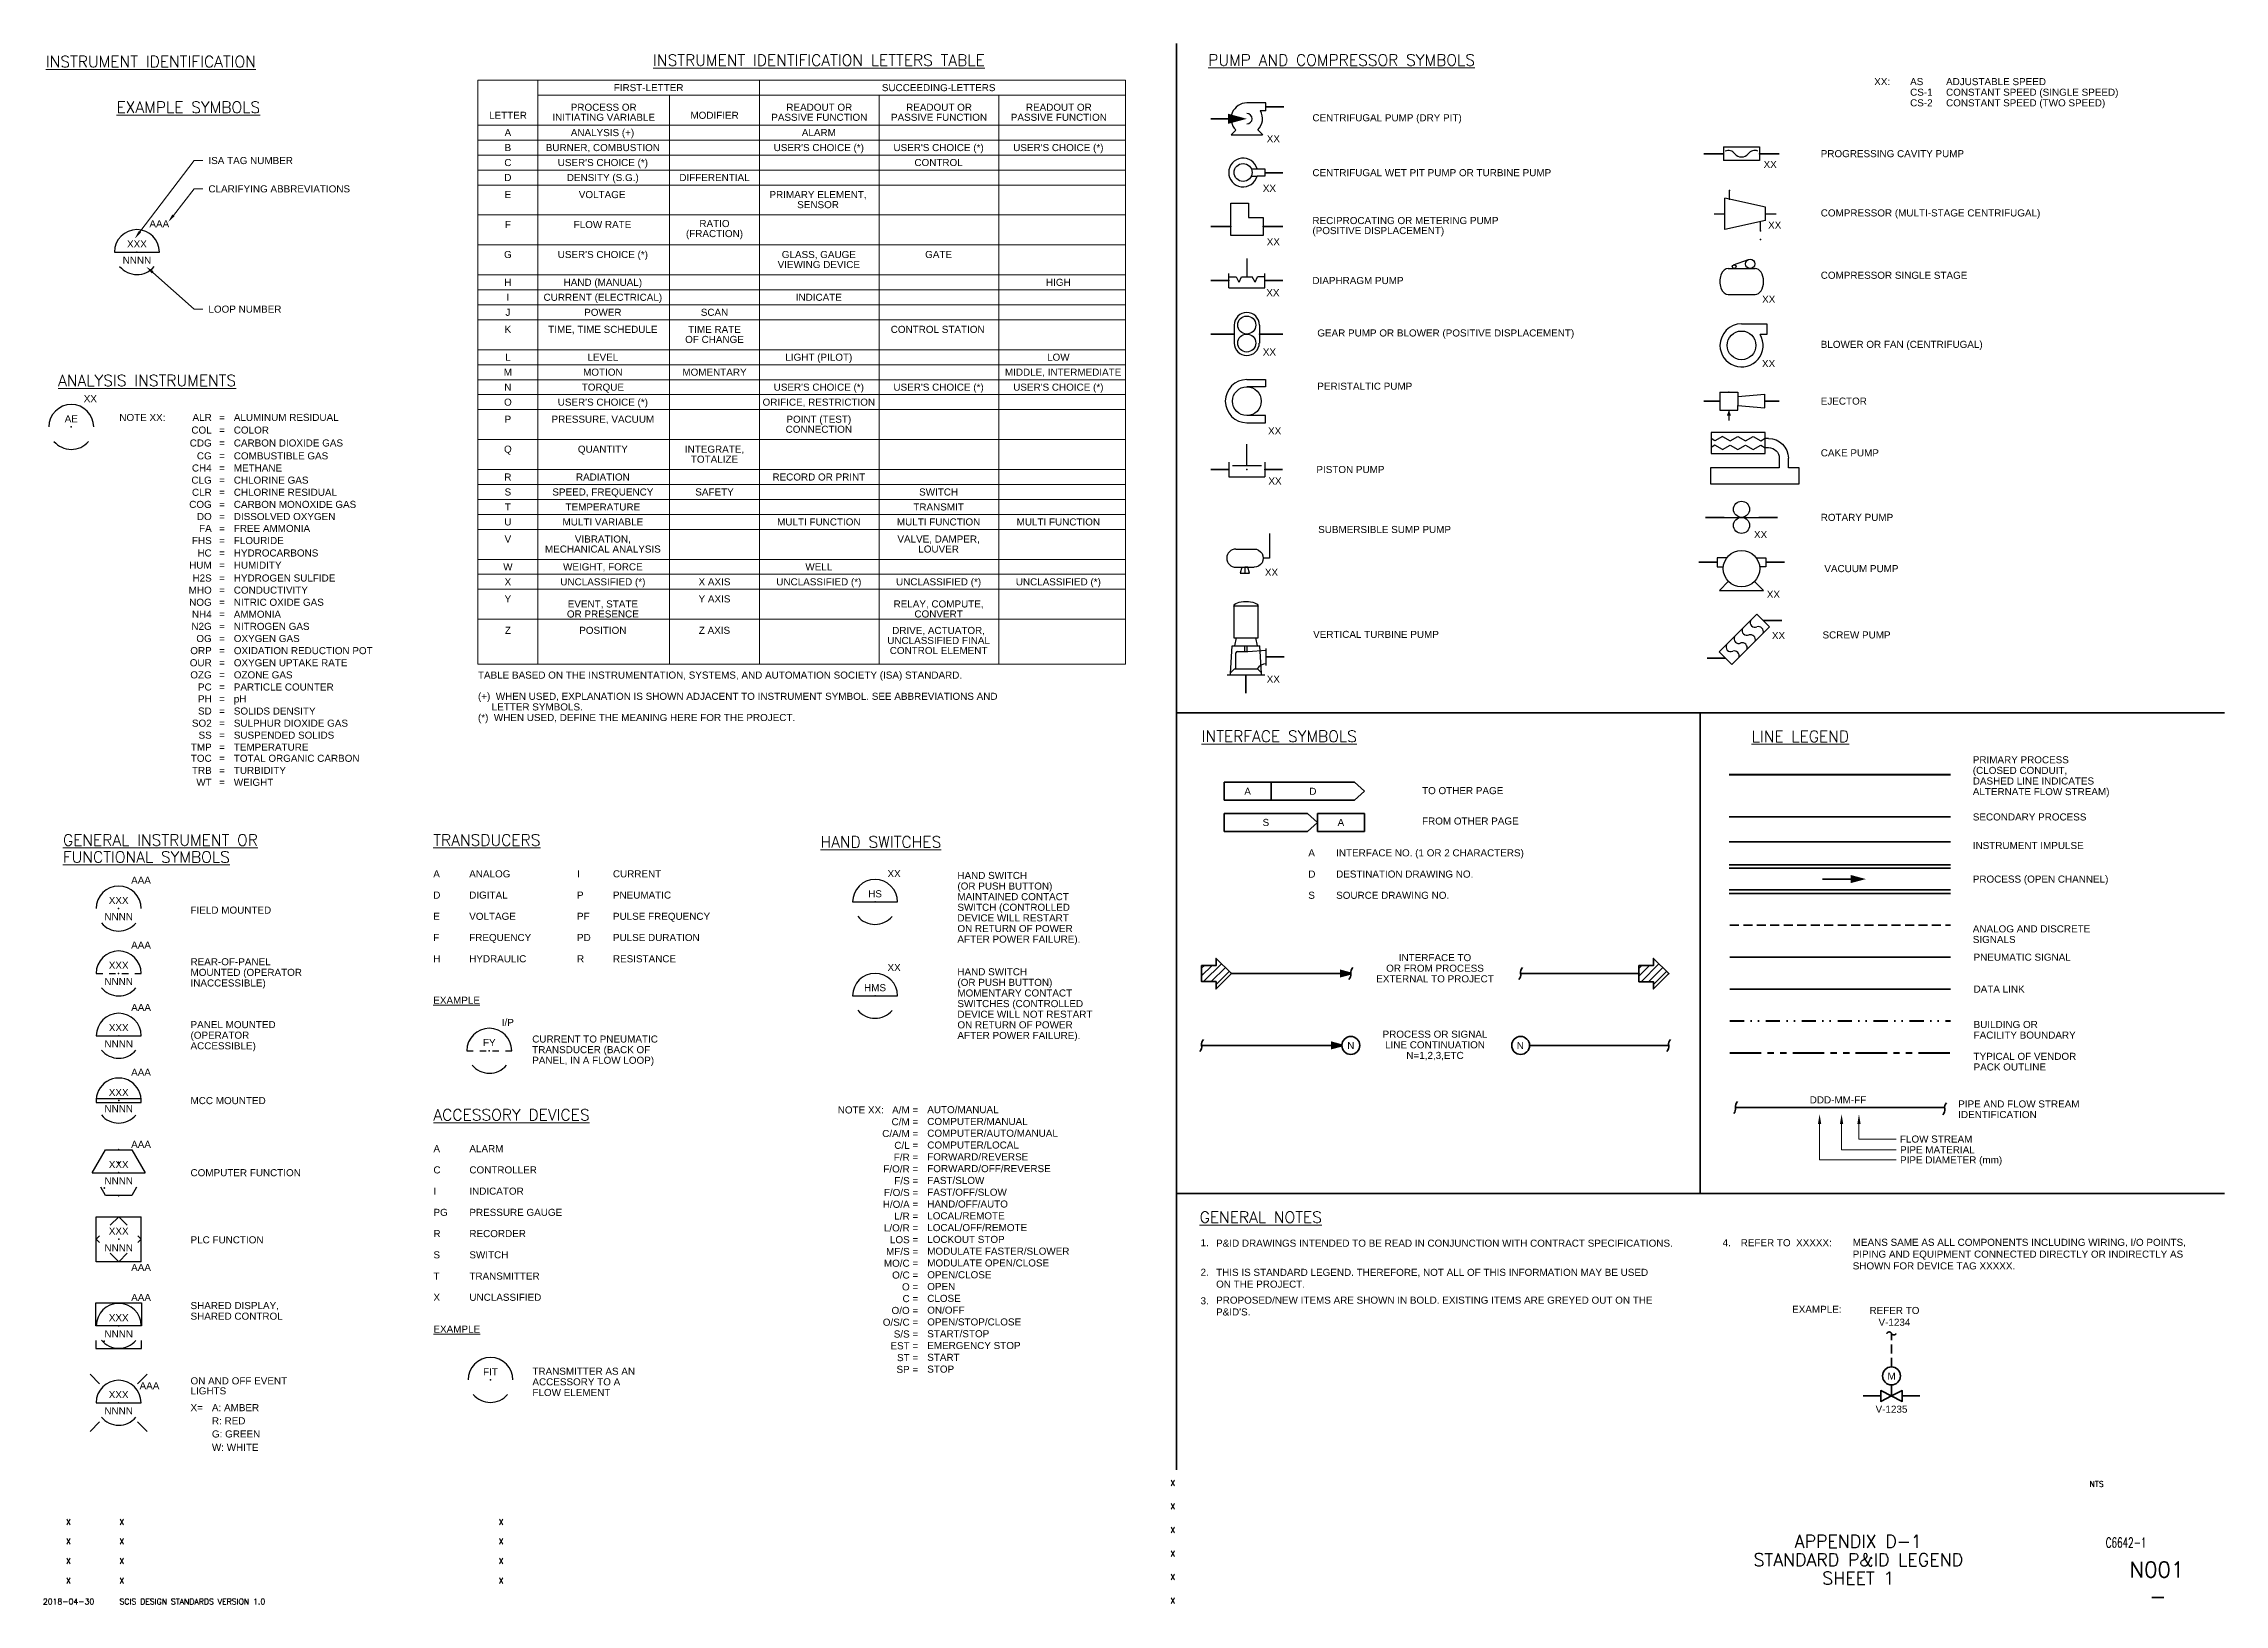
# Paper-space layout 'A1 - LEGEND SHEET 1' of a CAD drawing. Extents: x 50 to 821, y 22 to 574.
import ezdxf
from ezdxf import colors
from ezdxf.entities.mleader import LeaderData, LeaderLine
from ezdxf.enums import TextEntityAlignment as Align
from ezdxf.math import Vec2, Vec3

# ---------------------------------------------------------------- set-up
doc = ezdxf.new("R2010")
doc.units = 0
for name, pattern in [('DIVIDE', [1.25, 0.5, -0.25, 0, -0.25, 0, -0.25]), ('HIDDEN2', [4.7625, 3.175, -1.5875]), ('PHANTOM2', [31.75, 15.875, -3.175, 3.175, -3.175, 3.175, -3.175])]:
    doc.linetypes.add(name, pattern=pattern)
doc.layers.add('BOR-A1', color=7, linetype='Continuous')
for name, color, linetype, lineweight in [('D-MAJOR', 6, 'Continuous', 70), ('D-MINOR', 4, 'Continuous', 35), ('DI-CONT', 4, 'Continuous', 35), ('N-ANNO-TEXT', 3, 'Continuous', 18), ('N-ANNO-TEXT-TITL', 1, 'Continuous', 13), ('N-DBOX', 5, 'DIVIDE', 50), ('N-INST', 4, 'Continuous', 35), ('N-PANL-COMP', 4, 'Continuous', 35), ('N-SGNL-ELEC', 4, 'HIDDEN2', 35), ('N-SGNL-PNEU', 4, '_PNEUMATIC', 35), ('N-SWLN', 4, '_SOFTWARE', 35), ('N-VNDR', 5, 'PHANTOM2', 50)]:
    doc.layers.add(name, color=color, linetype=linetype, lineweight=lineweight)
doc.styles.add('_CGS_2-5_NOTES', font='arial.ttf', dxfattribs={"height": 2.5})
doc.styles.add('_CGS_2-5_SYMBOL', font='arial.ttf', dxfattribs={"height": 2.5})
doc.styles.get("Standard").update_dxf_attribs({"font": 'arial.ttf'})
doc.styles.add('STD2-0', font='simplex.shx', dxfattribs={"height": 2})
doc.styles.add('STD3-5', font='simplex.shx', dxfattribs={"height": 3.5})
doc.styles.add('STD4-5', font='simplex.shx', dxfattribs={"height": 4.5})
doc.styles.add('STD5-5', font='SIMPLEX')
doc.styles.add('T1_2_5', font='simplex.shx', dxfattribs={"height": 2.5})
doc.styles.add('T1_4_0', font='simplex.shx', dxfattribs={"height": 4})
doc.linetypes.add('_PNEUMATIC', pattern='A,5.25,["/",Standard,S=2,R=0,X=0,Y=-0.975],1.125,["/",Standard,S=2,R=0,X=0,Y=-0.975],5.25', length=11.625)
doc.linetypes.add('_SOFTWARE', pattern='A,8.5,1.75,["o",Standard,S=2.5,R=0,X=0,Y=-0.7969],-1.5485', length=11.7985)

psp = doc.layouts.new('A1 - LEGEND SHEET 1')

# ---------------------------------------------------------------- texts
at = {"layer": 'N-ANNO-TEXT', "style": '_CGS_2-5_SYMBOL'}
for s, p in [('LETTER', (214.3, 547.43)), ('MODIFIER', (287.33, 547.43))]:
    psp.add_text(s, height=2.5, dxfattribs=at).set_placement(p, align=Align.CENTER)
for s, p in [('A', (214.27, 542.56)), ('ANALYSIS (+)', (247.71, 542.56)), ('ALARM', (324.18, 542.56)), ('C', (214.27, 531.98)), ('B', (214.27, 537.27)), ('BURNER, COMBUSTION', (247.84, 537.27)), ("USER'S CHOICE (*)", (247.84, 531.98)), ("USER'S CHOICE (*)", (324.18, 537.27)), ("USER'S CHOICE (*)", (366.51, 537.27)), ('CONTROL', (366.51, 531.98)), ("USER'S CHOICE (*)", (408.84, 537.27)), ('D', (214.27, 526.69)), ('DENSITY (S.G.)', (247.81, 526.69)), ('DIFFERENTIAL', (287.3, 526.69)), ('E', (214.27, 520.66)), ('VOLTAGE', (247.58, 520.66)), ('F', (214.27, 510.07)), ('FLOW RATE', (247.71, 510.07)), ('G', (214.27, 499.49)), ("USER'S CHOICE (*)", (247.84, 499.49)), ('GATE', (366.51, 499.49)), ('H', (214.27, 489.65)), ('CURRENT (ELECTRICAL)', (247.84, 484.36)), ('HAND (MANUAL)', (247.84, 489.65)), ('INDICATE', (324.18, 484.36)), ('HIGH', (408.84, 489.65)), ('J', (214.27, 479.06)), ('I', (214.27, 484.36)), ('POWER', (247.84, 479.06)), ('SCAN', (287.3, 479.06)), ('K', (214.27, 473.03)), ('TIME, TIME SCHEDULE', (247.84, 473.03)), ('CONTROL STATION', (366.18, 473.03)), ('L', (214.27, 463.19)), ('LEVEL', (247.84, 463.19)), ('LIGHT (PILOT)', (324.18, 463.19)), ('LOW', (408.84, 463.19)), ('M', (214.27, 457.9)), ('MOTION', (247.84, 457.9)), ('MOMENTARY', (287.3, 457.9)), ('MIDDLE, INTERMEDIATE', (410.52, 457.9)), ('O', (214.27, 447.31)), ('N', (214.27, 452.61)), ("USER'S CHOICE (*)", (247.84, 447.31)), ('TORQUE', (247.84, 452.61)), ('ORIFICE, RESTRICTION', (324.18, 447.31)), ("USER'S CHOICE (*)", (324.18, 452.61)), ("USER'S CHOICE (*)", (366.51, 452.61)), ("USER'S CHOICE (*)", (408.84, 452.61)), ('P', (214.27, 441.28)), ('PRESSURE, VACUUM', (247.84, 441.28)), ('Q', (214.27, 430.7)), ('QUANTITY', (247.84, 430.7)), ('S', (214.27, 415.56)), ('R', (214.27, 420.86)), ('SPEED, FREQUENCY', (247.84, 415.56)), ('RADIATION', (247.84, 420.86)), ('SAFETY', (287.3, 415.56)), ('RECORD OR PRINT', (324.18, 420.86)), ('SWITCH', (366.51, 415.56)), ('T', (214.27, 410.27)), ('TEMPERATURE', (247.84, 410.27)), ('TRANSMIT', (366.51, 410.27)), ('U', (214.27, 404.98)), ('MULTI VARIABLE', (247.84, 404.98)), ('MULTI FUNCTION', (324.18, 404.98)), ('MULTI FUNCTION', (366.51, 404.98)), ('MULTI FUNCTION', (408.84, 404.98)), ('V', (214.27, 398.95)), ('W', (214.27, 389.11)), ('WEIGHT, FORCE', (247.84, 389.11)), ('WELL', (324.18, 389.11)), ('Y', (214.27, 377.78)), ('X', (214.27, 383.81)), ('UNCLASSIFIED (*)', (247.84, 383.81)), ('X AXIS', (287.3, 383.81)), ('Y AXIS', (287.3, 377.78)), ('UNCLASSIFIED (*)', (324.18, 383.81)), ('UNCLASSIFIED (*)', (366.51, 383.81)), ('UNCLASSIFIED (*)', (408.84, 383.81)), ('Z', (214.27, 366.67)), ('POSITION', (247.84, 366.67)), ('Z AXIS', (287.3, 366.67)), ('N', (512.22, 219.98)), ('N', (572.12, 219.98)), ('M', (703.36, 103.15))]:
    psp.add_text(s, height=2.5, dxfattribs=at).set_placement(p, align=Align.MIDDLE_CENTER)
at = {"layer": 'N-ANNO-TEXT'}
for s, style, p in [('DIAPHRAGM PUMP', '_CGS_2-5_SYMBOL', (498.65, 490.28)), ('EJECTOR', '_CGS_2-5_SYMBOL', (678.33, 447.68)), ('PISTON PUMP', '_CGS_2-5_SYMBOL', (500.05, 423.51)), ('CAKE PUMP', '_CGS_2-5_SYMBOL', (678.33, 429.39)), ('ROTARY PUMP', '_CGS_2-5_SYMBOL', (678.32, 406.6)), ('VACUUM PUMP', '_CGS_2-5_SYMBOL', (679.6, 388.48)), ('VERTICAL TURBINE PUMP', '_CGS_2-5_SYMBOL', (498.91, 365.24)), ('SCREW PUMP', '_CGS_2-5_SYMBOL', (678.95, 365.05)), ('SECONDARY PROCESS', '_CGS_2-5_SYMBOL', (732.07, 300.73)), ('PROCESS (OPEN CHANNEL)', '_CGS_2-5_SYMBOL', (732.07, 278.77)), ('FIELD MOUNTED', '_CGS_2-5_NOTES', (102.09, 267.81)), ('PNEUMATIC SIGNAL', '_CGS_2-5_SYMBOL', (732.35, 251.17)), ('DATA LINK', '_CGS_2-5_SYMBOL', (732.35, 239.9)), ('MCC MOUNTED', '_CGS_2-5_SYMBOL', (102.09, 200.49)), ('COMPUTER FUNCTION', '_CGS_2-5_SYMBOL', (102.09, 175.01))]:
    psp.add_text(s, height=2.5, dxfattribs=dict(at, style=style)).set_placement(p, align=Align.MIDDLE_LEFT)
at = {"layer": 'N-ANNO-TEXT', "style": '_CGS_2-5_SYMBOL'}
for s, p in [('NOTE XX:', (76.93, 440.64)), ('=', (112.18, 440.67)), ('ALUMINUM RESIDUAL', (117.39, 440.67)), ('=', (112.18, 436.19)), ('=', (112.18, 431.63)), ('COLOR', (117.39, 436.19)), ('CARBON DIOXIDE GAS', (117.39, 431.63)), ('=', (112.18, 427.07)), ('=', (112.18, 422.79)), ('COMBUSTIBLE GAS', (117.39, 427.07)), ('METHANE', (117.39, 422.79)), ('=', (112.18, 418.5)), ('CHLORINE GAS', (117.39, 418.5)), ('CHLORINE RESIDUAL', (117.39, 414.21)), ('=', (112.18, 414.21)), ('=', (112.18, 409.93)), ('CARBON MONOXIDE GAS', (117.39, 409.93)), ('=', (112.18, 405.64)), ('=', (112.18, 401.44)), ('DISSOLVED OXYGEN', (117.39, 405.64)), ('FREE AMMONIA', (117.39, 401.44)), ('=', (112.18, 397.15)), ('=', (112.18, 392.76)), ('FLOURIDE', (117.39, 397.15)), ('HYDROCARBONS', (117.39, 392.76)), ('=', (112.18, 388.47)), ('=', (112.18, 383.91)), ('HUMIDITY', (117.39, 388.47)), ('HYDROGEN SULFIDE', (117.39, 383.91)), ('=', (112.18, 379.63)), ('CONDUCTIVITY', (117.39, 379.63)), ('NITRIC OXIDE GAS', (117.39, 375.34)), ('=', (112.18, 375.34)), ('=', (112.18, 371.11)), ('AMMONIA', (117.39, 371.11)), ('=', (112.18, 366.83)), ('=', (112.18, 362.54)), ('OXYGEN GAS', (117.39, 362.54)), ('NITROGEN GAS', (117.39, 366.83)), ('=', (112.18, 358.25)), ('=', (112.18, 353.97)), ('OXIDATION REDUCTION POT', (117.39, 358.25)), ('OXYGEN UPTAKE RATE', (117.39, 353.97)), ('=', (112.18, 349.68)), ('=', (112.18, 345.4)), ('OZONE GAS', (117.39, 349.68)), ('PARTICLE COUNTER', (117.39, 345.4)), ('=', (112.18, 341.19)), ('SOLIDS DENSITY', (117.39, 336.9)), ('pH', (117.39, 341.19)), ('=', (112.18, 336.9)), ('=', (112.18, 332.61)), ('SULPHUR DIOXIDE GAS', (117.39, 332.61)), ('=', (112.18, 328.38)), ('=', (112.18, 324.17)), ('TEMPERATURE', (117.39, 324.17)), ('SUSPENDED SOLIDS', (117.39, 328.38)), ('=', (112.18, 320.21)), ('=', (112.18, 315.93)), ('TOTAL ORGANIC CARBON', (117.39, 320.21)), ('TURBIDITY', (117.39, 315.93)), ('=', (112.18, 311.72)), ('WEIGHT', (117.39, 311.72)), ('FLOW STREAM', (706.32, 185.65)), ('PIPE MATERIAL', (706.37, 181.86)), ('PIPE DIAMETER (mm)', (706.37, 178.28))]:
    psp.add_text(s, height=2.5, dxfattribs=at).set_placement(p)
for s, p in [('ALR', (109.58, 440.67)), ('CDG', (109.58, 431.63)), ('COL', (109.58, 436.19)), ('CH4', (109.58, 422.79)), ('CG', (109.58, 427.07)), ('CLG', (109.58, 418.5)), ('CLR', (109.58, 414.21)), ('COG', (109.58, 409.93)), ('DO', (109.58, 405.64)), ('FA', (109.58, 401.44)), ('FHS', (109.58, 397.15)), ('HC', (109.58, 392.76)), ('HUM', (109.58, 388.47)), ('H2S', (109.58, 383.91)), ('MHO', (109.58, 379.63)), ('NOG', (109.58, 375.34)), ('NH4', (109.58, 371.11)), ('N2G', (109.58, 366.83)), ('OG', (109.58, 362.54)), ('OUR', (109.58, 353.97)), ('ORP', (109.58, 358.25)), ('OZG', (109.58, 349.68)), ('PC', (109.58, 345.4)), ('SD', (109.58, 336.9)), ('PH', (109.58, 341.19)), ('SO2', (109.58, 332.61)), ('TMP', (109.58, 324.17)), ('SS', (109.58, 328.38)), ('TOC', (109.58, 320.21)), ('TRB', (109.58, 315.93)), ('WT', (109.58, 311.72))]:
    psp.add_text(s, height=2.5, dxfattribs=at).set_placement(p, align=Align.RIGHT)
at = {"layer": 'N-ANNO-TEXT', "char_height": 2.5, "style": '_CGS_2-5_SYMBOL'}
for s, insert, attachment_point, line_spacing_factor in [('FIRST-LETTER', (264.01, 558.44), 5, 0.9), ('SUCCEEDING-LETTERS', (366.54, 558.44), 5, 0.9), ('XX:', (697.22, 561.83), 1, 0.9), ('AS\\P\\ptz;CS-1\\P\\ptz;CS-2\\P\\P\\P ', (709.92, 561.83), 1, 0.9), ('ADJUSTABLE SPEED\\P\\ptz;CONSTANT SPEED (SINGLE SPEED)\\P\\ptz;CONSTANT SPEED (TWO SPEED)\\P ', (722.62, 561.83), 1, 0.9), ('PROCESS OR\\PINITIATING VARIABLE', (248.14, 546.69), 8, 0.85), ('READOUT OR\\PPASSIVE FUNCTION', (324.34, 546.69), 8, 0.85), ('READOUT OR\\PPASSIVE FUNCTION', (366.67, 546.69), 8, 0.85), ('READOUT OR\\PPASSIVE FUNCTION', (409.01, 546.69), 8, 0.85), ('CENTRIFUGAL PUMP (DRY PIT)', (498.65, 547.43), 4, 0.85), ('PROGRESSING CAVITY PUMP', (678.33, 535.1), 4, 0.9), ('CENTRIFUGAL WET PIT PUMP OR TURBINE PUMP', (498.65, 528.38), 4, 0.85), ('PRIMARY ELEMENT,\\P\\ptz;SENSOR', (323.91, 518.86), 5, 0.85), ('RATIO\\P\\ptz;(FRACTION)', (287.3, 508.27), 5, 0.85), ('RECIPROCATING OR METERING PUMP\\P(POSITIVE DISPLACEMENT)', (498.65, 509.33), 4, 0.85), ('COMPRESSOR (MULTI-STAGE CENTRIFUGAL)', (678.33, 513.8), 4, 0.85), ('GLASS, GAUGE\\P\\ptz;VIEWING DEVICE', (324.18, 497.69), 5, 0.85), ('COMPRESSOR SINGLE STAGE', (678.33, 492.13), 4, 0.85), ('TIME RATE\\P\\ptz;OF CHANGE', (287.3, 471.23), 5, 0.85), ('GEAR PUMP OR BLOWER (POSITIVE DISPLACEMENT)', (500.37, 471.38), 4, 0.85), ('BLOWER OR FAN (CENTRIFUGAL)', (678.33, 467.36), 4, 0.85), ('PERISTALTIC PUMP\\P ', (500.37, 451.15), 4, 0.85), ('POINT (TEST)\\P\\ptz;CONNECTION', (324.18, 439.48), 5, 0.85), ('INTEGRATE,\\P\\ptz;TOTALIZE', (287.3, 428.9), 5, 0.85), ('SUBMERSIBLE SUMP PUMP\\P ', (500.68, 400.53), 4, 0.85), ('VIBRATION,\\P\\ptz;MECHANICAL ANALYSIS', (247.84, 397.15), 5, 0.85), ('VALVE, DAMPER,\\P\\ptz;LOUVER', (366.51, 397.15), 5, 0.85), ('\\PEVENT, STATE\\POR PRESENCE', (247.84, 375.98), 5, 0.85), ('\\PRELAY, COMPUTE,\\PCONVERT', (366.51, 375.98), 5, 0.85), ('DRIVE, ACTUATOR,\\PUNCLASSIFIED FINAL\\PCONTROL ELEMENT', (366.51, 363.07), 5, 0.85), ('TABLE BASED ON THE INSTRUMENTATION, SYSTEMS, AND AUTOMATION SOCIETY (ISA) STANDARD.\\P\\P(+)  WHEN USED, EXPLANATION IS SHOWN ADJACENT TO INSTRUMENT SYMBOL. SEE ABBREVIATIONS AND\\P     LETTER SYMBOLS.\\P(*)  WHEN USED, DEFINE THE MEANING HERE FOR THE PROJECT.', (203.69, 352.11), 1, 0.9), ('PRIMARY PROCESS^J(CLOSED CONDUIT,^JDASHED LINE INDICATES^JALTERNATE FLOW STREAM)^J', (732.07, 322.18), 1, 0.9), ('TO OTHER PAGE', (537.4, 311.28), 1, 0.9), ('FROM OTHER PAGE', (537.4, 300.54), 1, 0.9), ('A', (497.2, 289.29), 1, 0.9), ('INTERFACE NO. (1 OR 2 CHARACTERS)', (507.03, 289.29), 1, 0.9), ('INSTRUMENT IMPULSE', (732.07, 291.88), 1, 0.9), ('A\\P\\P\\ptz;D\\P\\P\\ptz;E\\P\\P\\ptz;F\\P\\P\\ptz;H', (187.9, 281.87), 1, 0.9), ('ANALOG\\P\\P\\ptz;DIGITAL\\P\\P\\ptz;VOLTAGE\\P\\P\\ptz;FREQUENCY\\P\\P\\ptz;HYDRAULIC', (200.6, 281.87), 1, 0.9), ('I\\P\\P\\ptz;P\\P\\P\\ptz;PF\\P\\P\\ptz;PD\\P\\P\\ptz;R', (238.7, 281.87), 1, 0.9), ('CURRENT\\P\\P\\ptz;PNEUMATIC\\P\\P\\ptz;PULSE FREQUENCY\\P\\P\\ptz;PULSE DURATION\\P\\P\\ptz;RESISTANCE\\P ', (251.4, 281.87), 1, 0.9), ('HAND SWITCH \\P(OR PUSH BUTTON)\\PMAINTAINED CONTACT \\PSWITCH (CONTROLLED\\PDEVICE WILL RESTART \\PON RETURN OF POWER \\PAFTER POWER FAILURE).', (373.16, 268.43), 4, 0.9), ('D', (497.2, 281.79), 1, 0.9), ('DESTINATION DRAWING NO.', (507.03, 281.79), 1, 0.9), ('S', (497.2, 274.29), 1, 0.9), ('SOURCE DRAWING NO.', (507.03, 274.29), 1, 0.9), ('ANALOG AND DISCRETE \\PSIGNALS', (732.07, 262.43), 1, 0.9), ('REAR-OF-PANEL\\P\\ptz;MOUNTED (OPERATOR\\P\\ptz;INACCESSIBLE)', (102.09, 245.43), 4, 0.9), ('HAND SWITCH\\P(OR PUSH BUTTON)\\PMOMENTARY CONTACT \\PSWITCHES (CONTROLLED \\PDEVICE WILL NOT RESTART \\PON RETURN OF POWER\\PAFTER POWER FAILURE).', (373.16, 234.39), 4, 0.9), ('INTERFACE TO\\P\\ptz;OR FROM PROCESS\\P\\ptz;EXTERNAL TO PROJECT\\P ', (541.98, 245.38), 5, 0.9), ('\\L\\P\\ptz;EXAMPLE', (187.9, 240.75), 1, 0.85), ('PANEL MOUNTED\\P\\ptz;(OPERATOR\\P\\ptz;ACCESSIBLE)', (102.09, 223.22), 4, 0.9), ('PROCESS OR SIGNAL\\P\\ptz;LINE CONTINUATION\\P\\ptz;N=1,2,3,ETC', (541.98, 219.98), 5, 0.9), ('BUILDING OR\\P\\ptz;FACILITY BOUNDARY', (732.35, 228.64), 1, 0.9), ('CURRENT TO PNEUMATIC\\PTRANSDUCER (BACK OF\\PPANEL, IN A FLOW LOOP)', (222.87, 218.12), 4, 0.9), ('TYPICAL OF VENDOR\\PPACK OUTLINE', (732.35, 217.38), 1, 0.9), ('PIPE AND FLOW STREAM \\PIDENTIFICATION', (726.92, 200.56), 1, 0.9), ('A\\P\\PC\\P\\PI\\P\\PPG\\P\\PR\\P\\PS\\P\\PT\\P\\PX', (187.96, 184.75), 1, 0.9), ('ALARM\\P\\PCONTROLLER\\P\\PINDICATOR\\P\\PPRESSURE GAUGE\\P\\PRECORDER\\P\\PSWITCH\\P\\PTRANSMITTER\\P\\PUNCLASSIFIED\\P\\P ', (200.66, 184.75), 1, 0.9), ('PLC FUNCTION', (102.09, 151.28), 4, 0.9), ('SHARED DISPLAY,\\P\\ptz;SHARED CONTROL', (102.09, 126.16), 4, 0.9), ('\\L\\P\\ptz;EXAMPLE', (187.96, 124.54), 1, 0.85), ('ON AND OFF EVENT\\PLIGHTS', (102.09, 99.67), 4, 0.85), ('TRANSMITTER AS AN\\P\\ptz;ACCESSORY TO A \\P\\ptz;FLOW ELEMENT\\P\\P ', (222.94, 97.34), 4, 0.9), ('X= ', (102.09, 91.98), 4, 0.85), ('A: AMBER', (109.66, 91.98), 4, 0.85), ('R: RED', (109.66, 87.33), 4, 0.85), ('W: WHITE', (109.66, 77.95), 4, 0.85), ('G: GREEN', (109.66, 82.67), 4, 0.85)]:
    psp.add_mtext(s, dxfattribs=dict(at, insert=insert, attachment_point=attachment_point, line_spacing_factor=line_spacing_factor))
at = {"layer": 'N-ANNO-TEXT', "char_height": 2.5}
for s, insert, width, attachment_point, style in [('DDD-MM-FF', (674.44, 202), 42.0547, 1, '_CGS_2-5_NOTES'), ('NOTE XX:   A/M =\\PC/M =\\PC/A/M =\\PC/L =\\PF/R =\\PF/O/R =\\PF/S =\\PF/O/S =\\PH/O/A =\\PL/R =\\PL/O/R =\\PLOS =\\PMF/S =\\PMO/C =\\PO/C =\\PO =\\PC =\\PO/O =\\PO/S/C =\\PS/S =\\PEST =\\PST =\\PSP =', (359.3, 198.44), 68.9766, 3, '_CGS_2-5_SYMBOL'), ('AUTO/MANUAL\\PCOMPUTER/MANUAL\\PCOMPUTER/AUTO/MANUAL\\PCOMPUTER/LOCAL\\PFORWARD/REVERSE\\PFORWARD/OFF/REVERSE\\PFAST/SLOW\\PFAST/OFF/SLOW\\PHAND/OFF/AUTO\\PLOCAL/REMOTE\\PLOCAL/OFF/REMOTE\\PLOCKOUT STOP\\PMODULATE FASTER/SLOWER\\PMODULATE OPEN/CLOSE\\POPEN/CLOSE\\POPEN\\PCLOSE\\PON/OFF\\POPEN/STOP/CLOSE\\PSTART/STOP\\PEMERGENCY STOP\\PSTART\\PSTOP', (362.5, 198.54), 68.9766, 1, '_CGS_2-5_SYMBOL'), ('1.', (459.11, 151.52), 96.6043, 1, '_CGS_2-5_SYMBOL'), ('\\A1;P&ID DRAWINGS INTENDED TO BE READ IN CONJUNCTION WITH CONTRACT SPECIFICATIONS.', (464.61, 151.35), 156.1908, 1, '_CGS_2-5_SYMBOL'), ('4.', (643.64, 151.52), 156.1908, 1, '_CGS_2-5_SYMBOL'), ('REFER TO  XXXXX:', (650.03, 151.52), 156.1908, 1, '_CGS_2-5_SYMBOL'), ('MEANS SAME AS ALL COMPONENTS INCLUDING WIRING, I/O POINTS, PIPING AND EQUIPMENT CONNECTED DIRECTLY OR INDIRECTLY AS SHOWN FOR DEVICE TAG XXXXX.', (689.63, 151.66), 118.4503, 1, '_CGS_2-5_SYMBOL'), ('2.', (459.11, 141.07), 96.6043, 1, '_CGS_2-5_SYMBOL'), ('\\A1;THIS IS STANDARD LEGEND. THEREFORE, NOT ALL OF THIS INFORMATION MAY BE USED ON THE PROJECT.', (464.61, 141.05), 156.1908, 1, '_CGS_2-5_SYMBOL'), ("\\A1;PROPOSED/NEW ITEMS ARE SHOWN IN BOLD. EXISTING ITEMS ARE GREYED OUT ON THE P&ID'S.", (464.61, 131.22), 156.1908, 1, '_CGS_2-5_SYMBOL'), ('3.', (459.11, 130.98), 96.6043, 1, '_CGS_2-5_SYMBOL'), ('EXAMPLE:', (668.21, 127.99), 156.1908, 1, '_CGS_2-5_SYMBOL'), ('REFER TO\\PV-1234', (704.38, 124.23), 39.4583, 5, '_CGS_2-5_SYMBOL'), ('V-1235', (703.34, 91.43), 39.4583, 5, '_CGS_2-5_SYMBOL')]:
    psp.add_mtext(s, dxfattribs=dict(at, insert=insert, width=width, attachment_point=attachment_point, style=style))
at = {"layer": 'N-ANNO-TEXT-TITL', "style": 'T1_4_0'}
for s, p in [('%%uINSTRUMENT IDENTIFICATION%%u', (50.95, 569.64)), ('%%uPUMP AND COMPRESSOR SYMBOLS%%u', (461.82, 570.21)), ('%%uEXAMPLE SYMBOLS%%u', (75.94, 553.5)), ('%%uINTERFACE SYMBOLS%%u', (459.49, 331.22)), ('%%uLINE LEGEND%%u', (653.89, 331.2)), ('%%uTRANSDUCERS%%u', (187.9, 294.57)), ('%%uACCESSORY DEVICES%%u', (187.96, 197.45))]:
    psp.add_text(s, height=4, dxfattribs=at).set_placement(p, align=Align.TOP_LEFT)
psp.add_text('%%uINSTRUMENT IDENTIFICATION LETTERS TABLE%%u', height=4, dxfattribs=at).set_placement((324.21, 566.17), align=Align.CENTER)
at = {"layer": 'N-ANNO-TEXT-TITL', "char_height": 4, "line_spacing_factor": 0.9, "style": 'T1_4_0'}
for s, insert, attachment_point in [('{\\LANALYSIS INSTRUMENTS}', (86.75, 454.94), 5), ('\\LGENERAL INSTRUMENT OR\\PFUNCTIONAL SYMBOLS', (57, 294.57), 1), ('{\\LHAND SWITCHES}', (346.12, 291.88), 5), ('\\LGENERAL NOTES', (458.79, 161.3), 1)]:
    psp.add_mtext(s, dxfattribs=dict(at, insert=insert, attachment_point=attachment_point))

# ---------------------------------------------------------------- blocks, each defined once
blk = doc.blocks.new('CGS A1 TITLE ATT')
at = {"layer": 'BOR-A1', "color": 1}
for tag, p, height, style in [('DATE', (448.47, 64.4), 2, 'STD2-0'), ('DRAWN', (448.47, 56.08), 2, 'STD2-0'), ('DESIGNER', (448.47, 47.76), 2, 'STD2-0'), ('CHECKED', (448.47, 39.44), 2, 'STD2-0'), ('FILE', (783.85, 42.55), 3.5, 'STD3-5'), ('ENGINEER', (448.47, 31.12), 2, 'STD2-0'), ('AD909', (787.49, 32), 5.5, 'STD5-5'), ('APPROVED', (448.47, 22.72), 2, 'STD2-0')]:
    blk.add_attdef(tag, p, '', height=height, dxfattribs=dict(at, style=style))
at = {"layer": 'BOR-A1', "color": 1, "style": 'STD2-0', "flags": 4}
blk.add_attdef('SCALE', (773.37, 64), '', height=2, dxfattribs=at)
at = {"layer": 'BOR-A1', "color": 1, "style": 'STD4-5'}
for tag, p in [('TITLE-1', (691.59, 44.75)), ('TITLE-2', (691.59, 38.25)), ('TITLE-3', (691.59, 31.75)), ('TITLE-4', (691.59, 25.25))]:
    blk.add_attdef(tag, text='', height=4.5, dxfattribs=at).set_placement(p, align=Align.MIDDLE_CENTER)
at = {"layer": 'BOR-A1', "color": 1, "style": 'STD5-5'}
blk.add_attdef('999', text='', height=5.5, dxfattribs=at).set_placement((800.49, 22.5), align=Align.RIGHT)
blk = doc.blocks.new('ARR_SEC_PT')
at = {"ltscale": 0.0508, "extrusion": (0, 0, -1)}
blk.add_solid([(0, 0), (0.0021, 0.00057), (0.0021, -0.00056)], dxfattribs=at)
blk = doc.blocks.new('6R9A01')
at = {"ltscale": 0.0508}
for p, q in [((0, 0.00073), (0.0004, 0.00113)), ((0, -0.00033), (0.00146, 0.00113)), ((0.00028, -0.00112), (0.00277, 0.00136)), ((0.00134, -0.00112), (0.0033, 0.00084)), ((0.002, -0.00152), (0.00383, 0.00031))]:
    blk.add_line(p, q, dxfattribs=at)
at = {"ltscale": 0.0508, "flags": 128}
blk.add_lwpolyline([(0.00414, 0.00001), (0.002, 0.00211), (0.002, 0.00112), (0, 0.00112), (0, -0.00112), (0.002, -0.00112), (0.002, -0.00213)], close=True, dxfattribs=at)
at = {"ltscale": 0.0508}
for p in [(0, 0), (0.00414, 0.00001)]:
    blk.add_point(p, dxfattribs=at)
blk = doc.blocks.new('ARR_SEC_BL_1')
at = {"ltscale": 0.0508, "extrusion": (0, 0, -1)}
blk.add_solid([(0, 0.00016), (0.00152, 0.00058), (0, -0.00016), (0.00152, -0.00056)], dxfattribs=at)
blk = doc.blocks.new('6Q1C01')
at = {"layer": 'N-PANL-COMP', "flags": 128}
blk.add_lwpolyline([(0, 0), (15, 7.5), (15, -7.5), (-15, 7.5), (-15, -7.5), (0, 0)], dxfattribs=at)
at = {"layer": 'N-PANL-COMP'}
for p in [(-15, 0), (0, 0), (15, 0)]:
    blk.add_point(p, dxfattribs=at)
blk = doc.blocks.new('REFa')
for p, q in [((29.5148, 3.175), (0, 3.175)), ((0, -3.175), (0, 3.175)), ((32.9692, 0), (29.5148, 3.175)), ((29.5148, -3.175), (32.9692, 0)), ((0, -3.175), (29.5148, -3.175))]:
    blk.add_line(p, q)
at = {"style": 'T1_2_5'}
blk.add_attdef('A', text='', height=2.5, dxfattribs=at).set_placement((14.7574, 0), align=Align.MIDDLE_CENTER)
blk = doc.blocks.new('REFb')
for p, q in [((0, 3.175), (0, -3.175)), ((0, 3.175), (16.6116, 3.175)), ((16.6116, -3.175), (16.6116, 3.175)), ((16.6116, -3.175), (0, -3.175))]:
    blk.add_line(p, q)
at = {"style": 'T1_2_5'}
blk.add_attdef('A', text='', height=2.5, dxfattribs=at).set_placement((8.3058, 0), align=Align.MIDDLE_CENTER)
blk = doc.blocks.new('_N_INST_FIELD_OP ACCESS')
for start, end in [(0, 180), (219.69949, 319.76065)]:
    blk.add_arc((0, 0), 7.94, start, end)
blk.add_point((0, 0))
at = {"style": '_CGS_2-5_SYMBOL'}
blk.add_attdef('ABB', (4.41, 8.76), '', height=2.5, dxfattribs=at)
for tag, p in [('TAG', (0, 1.63)), ('NO', (0, -4.12))]:
    blk.add_attdef(tag, text='', height=2.5, dxfattribs=at).set_placement(p, align=Align.CENTER)
blk = doc.blocks.new('_N_INST_PANEL_NO ACCESS')
for p, q in [((-7.94, 0), (-5.65, 0)), ((-3.39, 0), (-1.13, 0)), ((1.13, 0), (3.42, 0)), ((5.68, 0), (7.94, 0))]:
    blk.add_line(p, q)
for start, end in [(0, 180), (219.69949, 319.76065)]:
    blk.add_arc((0, 0), 7.94, start, end)
blk.add_point((0, 0))
at = {"style": '_CGS_2-5_SYMBOL'}
blk.add_attdef('ABB', (4.41, 8.76), '', height=2.5, dxfattribs=at)
for tag, p in [('TAG', (0, 1.63)), ('NO', (0, -4.12))]:
    blk.add_attdef(tag, text='', height=2.5, dxfattribs=at).set_placement(p, align=Align.CENTER)
blk = doc.blocks.new('_N_INST_PANEL_OP ACCESS')
blk.add_line((-7.95, 0), (7.95, 0))
for start, end in [(0, 180), (219.69949, 319.76065)]:
    blk.add_arc((0, 0), 7.94, start, end)
at = {"ltscale": 0.0508}
blk.add_point((0, 0), dxfattribs=at)
at = {"style": '_CGS_2-5_SYMBOL'}
blk.add_attdef('ABB', (4.41, 8.76), '', height=2.5, dxfattribs=at)
for tag, p in [('TAG', (0, 1.63)), ('NO', (0, -4.12))]:
    blk.add_attdef(tag, text='', height=2.5, dxfattribs=at).set_placement(p, align=Align.CENTER)
blk = doc.blocks.new('_D_PUMP_CENTRIFUGAL')
for p, q in [((13.39, 5.59), (6.71, 5.59)), ((13.39, 2.82), (11.43, 2.82)), ((13.39, 2.82), (13.39, 5.59)), ((2.77, -3.96), (1.07, -5.64)), ((1.07, -5.64), (12.24, -5.64)), ((12.34, -5.64), (10.57, -3.89))]:
    blk.add_line(p, q)
for centre, radius, start, end in [((6.65, 0.03), 5.56, 89.38724, 225.64861), ((6.71, 0.05), 1.81, 270.00004, 90.00004), ((6.65, 0.03), 5.56, 315.00001, 30.01244)]:
    blk.add_arc(centre, radius, start, end)
blk.add_point((13.39, 4.19))
at = {"extrusion": (0, 0, -1)}
blk.add_solid([(-6.68, 0), (0, 1.8), (0, -1.78)], dxfattribs=at)
at = {"style": '_CGS_2-5_SYMBOL'}
blk.add_attdef('XX', text='', height=2.5, dxfattribs=at).set_placement((13.71, -5.8), align=Align.TOP_LEFT)
blk = doc.blocks.new('_D_PUMP_CENTRIFUGAL_WET PIT - TURBINE')
for p, q in [((2.92, 1.24), (4.95, 1.24)), ((4.95, 1.24), (7.7, 1.24)), ((7.7, 1.24), (7.7, -1.27)), ((2.9, -1.27), (4.93, -1.27)), ((7.7, -1.27), (4.93, -1.27))]:
    blk.add_line(p, q)
blk.add_circle((0, 0), 3.18)
blk.add_arc((0.01, 0.01), 5.09, 14.00158, 345.3731)
at = {"style": '_CGS_2-5_SYMBOL'}
blk.add_attdef('XX', text='', height=2.5, dxfattribs=at).set_placement((6.99, -4.34), align=Align.TOP_LEFT)
blk = doc.blocks.new('_D_PUMP_RECIPROCATING - METERING (POSITIVE DISPLACEMENT)')
at = {"ltscale": 0.0508}
for p, q in [((0, -3.17), (0, 8.26)), ((0, 8.26), (6.35, 8.26)), ((6.35, 8.26), (6.35, 3.18)), ((6.35, 3.18), (11.43, 3.18)), ((11.43, 3.18), (11.43, -3.17)), ((11.43, -3.17), (0, -3.17))]:
    blk.add_line(p, q, dxfattribs=at)
for p in [(0, 0), (11.43, 0)]:
    blk.add_point(p, dxfattribs=at)
at = {"style": '_CGS_2-5_SYMBOL'}
blk.add_attdef('XX', text='', height=2.5, dxfattribs=at).set_placement((12.74, -4.1), align=Align.TOP_LEFT)
blk = doc.blocks.new('_D_PUMP_DIAPHRAGM')
for p, q in [((6.43, 1.27), (6.43, 7.75)), ((0, -2.54), (0, 2.54)), ((0, 1.27), (2.54, 1.27)), ((2.54, 1.27), (3.56, -0.63)), ((3.61, -0.58), (4.44, 1.27)), ((4.44, 1.27), (8.25, 1.27)), ((9.32, -0.58), (8.25, 1.27)), ((9.32, -0.58), (10.16, 1.27)), ((12.7, 1.27), (10.16, 1.27)), ((12.7, -2.54), (12.7, 2.54)), ((0, -2.54), (12.7, -2.54))]:
    blk.add_line(p, q)
for p in [(0, 0), (12.7, 0)]:
    blk.add_point(p)
at = {"style": '_CGS_2-5_SYMBOL'}
blk.add_attdef('XX', text='', height=2.5, dxfattribs=at).set_placement((13.22, -3.04), align=Align.TOP_LEFT)
blk = doc.blocks.new('_D_PUMP_GEAR - BLOWER (POSITIVE DISPLACEMENT)')
for p, q in [((0, 3.18), (0, -3.18)), ((8.89, 3.18), (8.89, -3.18))]:
    blk.add_line(p, q)
for centre in [(4.45, 3.18), (4.45, -3.18)]:
    blk.add_circle(centre, 3.18)
for centre, start, end in [((4.45, 3.17), 0.04304, 179.95697), ((4.44, -3.17), 180.05801, 359.94202)]:
    blk.add_arc(centre, 4.44, start, end)
for p in [(0, 0), (4.45, 0), (8.89, 0)]:
    blk.add_point(p)
at = {"style": '_CGS_2-5_SYMBOL'}
blk.add_attdef('XX', text='', height=2.5, dxfattribs=at).set_placement((10.12, -5.11), align=Align.TOP_LEFT)
blk = doc.blocks.new('_D_PUMP_PERISTALTIC')
at = {"flags": 128}
for points in [[(0, 7.62), (6.6, 7.62), (6.6, 5.72), (6.6, 5.08), (0, 5.08)], [(0, -7.62), (6.6, -7.62), (6.6, -5.71), (6.6, -5.08), (0, -5.08)]]:
    blk.add_lwpolyline(points, dxfattribs=at)
blk.add_circle((0, 0), 5.08)
for start, end in [(90, 180), (180, 270)]:
    blk.add_arc((0, 0), 7.62, start, end)
at = {"style": '_CGS_2-5_SYMBOL'}
blk.add_attdef('XX', text='', height=2.5, dxfattribs=at).set_placement((7.49, -9.25), align=Align.TOP_LEFT)
blk = doc.blocks.new('_D_PUMP_PISTON')
for p, q in [((6.3, 1.27), (6.3, 8.92)), ((0, 2.54), (0, -2.54)), ((11.51, 1.27), (1.19, 1.27)), ((12.7, 2.54), (12.7, -2.54)), ((0, -2.54), (12.7, -2.54))]:
    blk.add_line(p, q)
for p in [(0, 0), (6.27, 0), (12.7, 0)]:
    blk.add_point(p)
at = {"style": '_CGS_2-5_SYMBOL'}
blk.add_attdef('XX', text='', height=2.5, dxfattribs=at).set_placement((13.94, -2.82), align=Align.TOP_LEFT)
blk = doc.blocks.new('_D_BLOWER_CENTRIFUGAL')
at = {"flags": 128}
blk.add_lwpolyline([(-8.89, 1.91), (0, 1.91), (0, 0), (0, -1.91), (-2.29, -1.91)], dxfattribs=at)
blk.add_circle((-8.89, -5.72), 5.08)
for start, end in [(90, 180), (180, 30.00043)]:
    blk.add_arc((-8.89, -5.72), 7.62, start, end)
at = {"style": '_CGS_2-5_SYMBOL'}
blk.add_attdef('XX', text='', height=2.5, dxfattribs=at).set_placement((-1.67, -10.89), align=Align.TOP_LEFT)
blk = doc.blocks.new('_D_COMPRESSOR_SINGLE STAGE')
for p, q in [((-10.61, 5.86), (-5.3, 7.77)), ((-12.46, 4.59), (-3.02, 4.59)), ((-12.46, -4.59), (-3.02, -4.59))]:
    blk.add_line(p, q)
for centre, radius in [((-4.74, 6.23), 1.64), ((-10.39, 5.25), 0.654)]:
    blk.add_circle(centre, radius)
for centre, start_param, end_param in [((-12.46, 0), 0, 3.141593), ((-3.02, 0), 3.141593, 6.283185)]:
    blk.add_ellipse(centre, major_axis=(0, 4.59), ratio=0.657895, start_param=start_param, end_param=end_param)
at = {"style": '_CGS_2-5_SYMBOL'}
blk.add_attdef('XX', text='', height=2.5, dxfattribs=at).set_placement((-0.51, -5.02), align=Align.TOP_LEFT)
blk = doc.blocks.new('_D_COMPRESSOR_MULTI-STAGE CENTRIFUGAL')
for p, q in [((1.63, 5.18), (1.63, 8.33)), ((-3.78, 0), (0, 0)), ((0, -5.54), (0, 5.54)), ((14.3, 2.36), (0, 5.54)), ((14.3, -2.36), (14.3, 2.36)), ((14.3, 0), (18.08, 0)), ((14.3, -2.36), (0, -5.54)), ((12.62, -5.92), (12.62, -2.74))]:
    blk.add_line(p, q)
for p in [(1.63, 8.33), (1.63, 5.18), (12.62, -5.92), (12.62, -9.07)]:
    blk.add_point(p)
at = {"style": '_CGS_2-5_SYMBOL'}
blk.add_attdef('XX', text='', height=2.5, dxfattribs=at).set_placement((15.26, -2.69), align=Align.TOP_LEFT)
blk = doc.blocks.new('_D_PUMP_SUBMERSIBLE SUMP')
for p, q in [((-11.85, -11.89), (-5.4, -11.89)), ((-9.72, -11.89), (-10.28, -14.02)), ((-10.28, -14.02), (-7.03, -14.02)), ((-7.59, -11.89), (-8.65, -11.89)), ((-8.65, -11.89), (-8.65, -14.02)), ((-7.03, -14.02), (-7.59, -11.89))]:
    blk.add_line(p, q)
at = {"flags": 128}
for points in [[(0, 0), (0, -8.61), (-2.18, -8.61)], [(-11.85, -5.44), (-8.65, -5.44), (-5.4, -5.44)]]:
    blk.add_lwpolyline(points, dxfattribs=at)
blk.add_arc((-11.85, -8.66), 3.23, 90, 270)
at = {"extrusion": (0, 0, -1)}
blk.add_arc((5.4, -8.66), 3.23, 90, 270.01504, dxfattribs=at)
at = {"style": '_CGS_2-5_SYMBOL'}
blk.add_attdef('XX', text='', height=2.5, dxfattribs=at).set_placement((-1.58, -12.41), align=Align.TOP_LEFT)
blk = doc.blocks.new('_D_PUMP_VERTICAL TURBINE')
for p, q in [((-11.47, 17.97), (-11.47, 6.74)), ((-2.93, 17.97), (-11.47, 17.97)), ((-2.93, 6.74), (-2.93, 17.97)), ((-12.69, -5.85), (-12.08, 3.9)), ((-12.08, 3.9), (-2.32, 3.9)), ((-11.47, 6.74), (-2.93, 6.74)), ((-10.61, 6.74), (-11.21, 3.9)), ((-10.74, -4.23), (-10.74, 1.41)), ((-10.22, 1.94), (-6.54, 1.94)), ((-7.64, 1.94), (-7.64, 3.9)), ((-6.75, 1.94), (-6.75, 3.9)), ((-6.54, 1.94), (0, 2.41)), ((-3.78, 6.74), (-3.19, 3.9)), ((-1.71, -5.85), (-2.32, 3.9)), ((0, -3.02), (0, 3.02)), ((-0.57, -6.49), (-13.82, -6.49)), ((-12.69, -6.49), (-12.69, -5.85)), ((-12.68, -5.63), (-11.23, -4.23)), ((-11.23, -4.23), (-3.17, -4.23)), ((-1.72, -5.63), (-3.17, -4.23)), ((-1.71, -6.49), (-1.71, -5.85))]:
    blk.add_line(p, q)
blk.add_arc((-10.22, 1.41), 0.528, 90, 180)
at = {"extrusion": (0, 0, -1)}
blk.add_ellipse((-7.2, 17.97), major_axis=(4.27, 0), ratio=0.386284, start_param=3.141593, end_param=6.283185, dxfattribs=at)
blk.add_ellipse((-0.21, -5.85), major_axis=(-2.39, 2.39), ratio=1, start_param=-0.846486, end_param=0.286057)
at = {"style": '_CGS_2-5_SYMBOL'}
blk.add_attdef('XX', text='', height=2.5, dxfattribs=at).set_placement((0.15, -6.59), align=Align.TOP_LEFT)
blk = doc.blocks.new('_D_PUMP_PROGRESSING CAVITY')
for p, q in [((0, 2.39), (12.7, 2.39)), ((0, 2.39), (0, -2.39)), ((12.7, 2.39), (12.7, -2.39)), ((12.7, -2.39), (0, -2.39))]:
    blk.add_line(p, q)
for centre, start, end in [((1.63, -1.87), 38.35803, 111.42187), ((6.35, 1.87), 218.35803, 321.64199), ((11.07, -1.87), 69.82751, 141.642)]:
    blk.add_arc(centre, 3.01, start, end)
for p in [(0, 0), (12.7, 0)]:
    blk.add_point(p)
at = {"style": '_CGS_2-5_SYMBOL'}
blk.add_attdef('XX', text='', height=2.5, dxfattribs=at).set_placement((14.14, -2.54), align=Align.TOP_LEFT)
blk = doc.blocks.new('_D_EJECTOR')
for p, q in [((0, 3.175), (0, -3.175)), ((0, 3.175), (6.3754, 3.175)), ((6.3754, 3.175), (6.3754, 1.6002)), ((6.3754, 1.6002), (15.875, 2.4384)), ((6.3754, 1.6002), (6.3754, -1.5748)), ((15.875, -2.3876), (15.875, 2.4384)), ((0, -3.175), (6.3754, -3.175)), ((3.1877, -3.175), (3.1877, -6.841)), ((6.3754, -3.175), (6.3754, -1.5748)), ((6.3754, -1.5748), (15.875, -2.3876))]:
    blk.add_line(p, q)
blk.add_lwpolyline([(3.1877, -3.175, 0, 1.5, 0), (3.1877, -5.175, 0, 0, 0)], format="xyseb")
for p in [(0, 0), (3.2004, 3.175), (15.875, 0.0254)]:
    blk.add_point(p)
blk = doc.blocks.new('_D_PUMP_CAKE')
for p, q in [((19.06, 3.69), (0, 3.69)), ((0, 3.69), (0, -3.69)), ((1.35, 0.81), (0, 1.57)), ((4.05, 2.33), (1.35, 0.81)), ((4.05, 2.33), (6.75, 0.81)), ((6.75, 0.81), (9.45, 2.33)), ((9.45, 2.33), (12.15, 0.81)), ((12.15, 0.81), (14.85, 2.33)), ((14.85, 2.33), (17.55, 0.81)), ((17.55, 0.81), (19.06, 1.66)), ((19.06, -3.69), (19.06, 3.69)), ((20.26, 1.61), (19.06, 1.61)), ((1.35, -0.81), (0, -1.57)), ((0, -3.69), (19.06, -3.69)), ((4.05, -2.33), (1.35, -0.81)), ((4.05, -2.33), (6.75, -0.81)), ((6.75, -0.81), (9.45, -2.33)), ((9.45, -2.33), (12.15, -0.81)), ((12.15, -0.81), (14.85, -2.33)), ((14.85, -2.33), (17.55, -0.81)), ((17.55, -0.81), (19.06, -1.66)), ((19.06, -1.61), (20.26, -1.61)), ((24.07, -5.42), (24.07, -8.79)), ((27.29, -8.79), (27.29, -5.42)), ((24.07, -8.79), (-0.28, -8.79)), ((-0.28, -8.79), (-0.28, -14.47)), ((-0.28, -14.47), (31.08, -14.47)), ((31.08, -8.79), (27.29, -8.79)), ((31.08, -14.47), (31.08, -8.79))]:
    blk.add_line(p, q)
at = {"extrusion": (0, 0, -1)}
for radius in [7.03, 3.81]:
    blk.add_arc((-20.26, -5.42), radius, 90, 180, dxfattribs=at)
blk = doc.blocks.new('_D_PUMP_ROTARY')
blk.add_line((0, 0), (12.34, 0))
for centre in [(6.17, 2.84), (6.17, -2.84)]:
    blk.add_circle(centre, 2.84)
blk.add_point((6.17, 0))
at = {"style": '_CGS_2-5_SYMBOL'}
blk.add_attdef('XX', text='', height=2.5, dxfattribs=at).set_placement((10.58, -4.82), align=Align.TOP_LEFT)
blk = doc.blocks.new('_D_PUMP_VACUUM')
at = {"flags": 128}
for points in [[(3.38, 1.6), (0, 1.6), (0, 0), (0, -1.63), (2.16, -1.63)], [(13.82, 1.6), (17.22, 1.6), (17.22, 0), (17.22, -1.63), (15.06, -1.63)], [(4.04, -6.71), (0.86, -9.91), (16.36, -9.91), (13.18, -6.73)]]:
    blk.add_lwpolyline(points, dxfattribs=at)
blk.add_circle((8.61, -2.21), 6.45)
at = {"style": '_CGS_2-5_SYMBOL'}
blk.add_attdef('XX', text='', height=2.5, dxfattribs=at).set_placement((17.55, -10.04), align=Align.TOP_LEFT)
blk = doc.blocks.new('_D_PUMP_SCREW')
for p, q in [((-2.24, 2.21), (11.1, 15.57)), ((11.1, 15.57), (15.57, 11.1)), ((15.57, 11.1), (2.24, -2.21)), ((2.24, -2.21), (-2.24, 2.21))]:
    blk.add_line(p, q)
for centre, radius, start, end in [((7.52, 9.75), 1.66, 153.92464, 296.07536), ((8.73, 6.51), 1.81, 344.74488, 105.25512), ((10.38, 12.6), 1.66, 153.92464, 296.07536), ((11.59, 9.37), 1.81, 344.74488, 105.25512), ((1.81, 4.03), 1.66, 153.92464, 296.07536), ((3.02, 0.79), 1.81, 344.74488, 105.25512), ((4.67, 6.89), 1.66, 153.92464, 296.07536), ((5.87, 3.65), 1.81, 344.74488, 105.25512)]:
    blk.add_arc(centre, radius, start, end)
at = {"style": '_CGS_2-5_SYMBOL'}
blk.add_attdef('XX', text='', height=2.5, dxfattribs=at).set_placement((16.39, 9.27), align=Align.TOP_LEFT)
blk = doc.blocks.new('_N_PLC_FIELD_OP ACCESS')
for p, q in [((-7.94, 7.94), (7.94, 7.94)), ((-7.94, -7.94), (-7.94, 7.94)), ((0, 7.94), (-2.96, 4.98)), ((2.96, 4.98), (0, 7.94)), ((7.94, -7.94), (7.94, 7.94)), ((-6.76, 1.18), (-7.94, 0)), ((-7.94, 0), (-6.76, -1.18)), ((7.94, 0), (6.76, 1.18)), ((6.76, -1.18), (7.94, 0)), ((-2.96, -4.98), (0, -7.94)), ((0, -7.94), (2.96, -4.98)), ((7.94, -7.94), (-7.94, -7.94))]:
    blk.add_line(p, q)
blk.add_point((0, 0))
at = {"style": '_CGS_2-5_SYMBOL'}
for tag, p in [('DESCRIPTION1', (-3.99, 8.55)), ('DESCRIPTION2', (1.51, 8.55)), ('DESCRIPTION3', (7.01, 8.55))]:
    blk.add_attdef(tag, p, '', height=2.5, rotation=90, dxfattribs=at)
for tag, p in [('TAG', (0, 1.63)), ('NO', (0, -4.32))]:
    blk.add_attdef(tag, text='', height=2.5, dxfattribs=at).set_placement(p, align=Align.CENTER)
blk.add_attdef('ABB', (4.41, -11.24), '', height=2.5, dxfattribs=at)
blk = doc.blocks.new('_N_COMP_PANEL_OP ACCESS')
for p, q in [((-9.32, 0), (-4.65, 8.08)), ((-4.65, 8.08), (4.65, 8.08)), ((4.65, 8.08), (9.32, 0)), ((-9.32, 0), (9.32, 0)), ((-4.65, -8.08), (-6.35, -5.16)), ((6.35, -5.16), (4.65, -8.08)), ((4.65, -8.08), (-4.65, -8.08))]:
    blk.add_line(p, q)
at = {"ltscale": 0.0508}
blk.add_point((0, 0), dxfattribs=at)
at = {"layer": 'DI-CONT', "ltscale": 0.0508}
for p in [(0, 8.08), (0, 3.68), (0, 0), (-5.13, -5.41)]:
    blk.add_point(p, dxfattribs=at)
at = {"layer": 'DI-CONT'}
blk.add_point((0, -8.08), dxfattribs=at)
at = {"style": '_CGS_2-5_SYMBOL'}
blk.add_attdef('ABB', (4.41, 8.76), '', height=2.5, dxfattribs=at)
for tag, p in [('TAG', (0, 1.63)), ('NO', (0, -4.12))]:
    blk.add_attdef(tag, text='', height=2.5, dxfattribs=at).set_placement(p, align=Align.CENTER)
blk = doc.blocks.new('_N_DISP_PANEL_OP ACCESS')
for p, q in [((-8.1, 0), (-8.1, 8.08)), ((-8.1, 8.08), (8.05, 8.08)), ((8.05, 8.08), (8.05, 0)), ((8.05, 0), (-8.1, 0)), ((-8.1, -5.15), (-8.1, -8.07)), ((8.05, -8.07), (8.05, -5.15)), ((-8.1, -8.07), (8.05, -8.07))]:
    blk.add_line(p, q)
for start, end in [(0, 180), (219.69949, 319.76065)]:
    blk.add_arc((0, 0), 7.94, start, end)
for p in [(-0.03, 3.18), (-0.03, 0), (0, 0), (-5.16, -5.41)]:
    blk.add_point(p)
at = {"style": '_CGS_2-5_SYMBOL'}
blk.add_attdef('ABB', (4.41, 8.76), '', height=2.5, dxfattribs=at)
for tag, p in [('TAG', (0, 1.63)), ('NO', (0, -4.12))]:
    blk.add_attdef(tag, text='', height=2.5, dxfattribs=at).set_placement(p, align=Align.CENTER)
blk = doc.blocks.new('_N_LIGHT_PANEL')
for p, q in [((-10.12, 10.08), (-6.74, 6.73)), ((10.1, 10.08), (6.72, 6.73)), ((-7.95, 0), (7.95, 0)), ((-10.12, -10.11), (-6.74, -6.76)), ((10.1, -10.11), (6.72, -6.76))]:
    blk.add_line(p, q)
for start, end in [(0, 180), (219.69949, 319.76065)]:
    blk.add_arc((0, 0), 7.94, start, end)
blk.add_point((0, 0))
at = {"style": '_CGS_2-5_SYMBOL'}
for tag, p in [('TAG', (0, 1.63)), ('NO', (0, -4.12))]:
    blk.add_attdef(tag, text='', height=2.5, dxfattribs=at).set_placement(p, align=Align.CENTER)
blk.add_attdef('ABB', (7.41, 4.76), '', height=2.5, dxfattribs=at)
blk = doc.blocks.new('_N_INST_SEC PANEL_OP ACCESS')
for p, q in [((-7.91, 0.7), (7.91, 0.7)), ((-7.91, -0.7), (7.91, -0.7))]:
    blk.add_line(p, q)
for start, end in [(354.95658, 185.04342), (219.69949, 319.76065)]:
    blk.add_arc((0, 0), 7.94, start, end)
at = {"ltscale": 0.0508}
blk.add_point((0, 0), dxfattribs=at)
at = {"style": '_CGS_2-5_SYMBOL'}
blk.add_attdef('ABB', (4.41, 8.76), '', height=2.5, dxfattribs=at)
for tag, p in [('TAG', (0, 1.63)), ('NO', (0, -4.12))]:
    blk.add_attdef(tag, text='', height=2.5, dxfattribs=at).set_placement(p, align=Align.CENTER)
blk = doc.blocks.new('CGS A1 REV ATT')
at = {"layer": 'BOR-A1', "color": 1, "style": 'STD2-0'}
for tag, p in [('R5-DATE', (58.99, 50.62)), ('R5-BY', (211.87, 50.62)), ('R4-DATE', (58.99, 43.7)), ('R3-DATE', (58.99, 36.78)), ('R4-BY', (211.87, 43.7)), ('R3-BY', (211.87, 36.78)), ('R2-DATE', (58.99, 29.86)), ('R2-BY', (211.87, 29.86)), ('R1-DATE', (58.99, 22.46)), ('R1-BY', (211.87, 22.46))]:
    blk.add_attdef(tag, text='', height=2, dxfattribs=at).set_placement(p, align=Align.CENTER)
for tag, p in [('R5-DESC', (76.99, 50.62)), ('R4-DESC', (76.99, 43.7)), ('R3-DESC', (76.99, 36.78)), ('R2-DESC', (76.99, 29.86)), ('R1-DESC', (76.99, 22.46))]:
    blk.add_attdef(tag, p, '', height=2, dxfattribs=at)

# ---------------------------------------------------------------- linework, layer by layer
at = {"layer": 'D-MAJOR', "flags": 128}
psp.add_lwpolyline([(645.94, 315.72), (724.18, 315.72)], dxfattribs=at)
at = {"layer": 'D-MINOR', "flags": 128}
psp.add_lwpolyline([(645.94, 300.73), (724.18, 300.73)], dxfattribs=at)
at = {"layer": 'N-ANNO-TEXT', "ltscale": 0.0508}
for p, q in [((203.69, 561.09), (432.6, 561.09)), ((203.69, 561.09), (203.69, 354.71)), ((224.86, 561.09), (224.86, 354.71)), ((224.86, 555.79), (432.6, 555.79)), ((271.42, 555.79), (271.42, 354.71)), ((303.17, 561.09), (303.17, 354.71)), ((345.51, 555.79), (345.51, 354.71)), ((387.84, 555.79), (387.84, 354.71)), ((432.6, 561.09), (432.6, 354.71)), ((203.69, 545.21), (432.6, 545.21)), ((203.69, 539.92), (432.6, 539.92)), ((203.69, 534.63), (432.6, 534.63)), ((203.69, 529.34), (432.6, 529.34)), ((203.69, 524.04), (432.6, 524.04)), ((203.69, 513.46), (432.6, 513.46)), ((203.69, 502.88), (432.6, 502.88)), ((203.69, 492.29), (432.6, 492.29)), ((203.69, 487), (432.6, 487)), ((203.69, 481.71), (432.6, 481.71)), ((203.69, 476.42), (432.6, 476.42)), ((203.69, 465.84), (432.6, 465.84)), ((203.69, 460.54), (432.6, 460.54)), ((203.69, 455.25), (432.6, 455.25)), ((203.69, 449.96), (432.6, 449.96)), ((203.69, 444.67), (432.6, 444.67)), ((203.69, 434.09), (432.6, 434.09)), ((203.69, 423.5), (432.6, 423.5)), ((203.69, 418.21), (432.6, 418.21)), ((203.69, 412.92), (432.6, 412.92)), ((203.69, 407.63), (432.6, 407.63)), ((203.69, 402.34), (432.6, 402.34)), ((203.69, 391.75), (432.6, 391.75)), ((203.69, 386.46), (432.6, 386.46)), ((203.69, 381.17), (432.6, 381.17)), ((203.69, 370.59), (432.6, 370.59)), ((203.69, 354.71), (432.6, 354.71))]:
    psp.add_line(p, q, dxfattribs=at)
at = {"layer": 'N-ANNO-TEXT', "linetype": 'Continuous'}
for p, q in [((677.91, 192.21), (677.91, 179.54)), ((685.69, 192.21), (685.69, 183.1)), ((691.84, 192.16), (691.84, 186.9)), ((691.84, 186.9), (705.01, 186.9)), ((677.91, 179.54), (705.01, 179.54)), ((685.69, 183.1), (704.99, 183.1))]:
    psp.add_line(p, q, dxfattribs=at)
for points in [[(677.33, 192.21), (678.49, 192.21), (677.91, 195.71)], [(685.1, 192.21), (686.27, 192.21), (685.69, 195.71)], [(691.25, 192.16), (692.42, 192.16), (691.84, 195.66)]]:
    psp.add_solid(points, dxfattribs=at)
at = {"layer": 'N-DBOX', "ltscale": 10, "flags": 128}
psp.add_lwpolyline([(646.21, 228.64), (724.18, 228.64)], dxfattribs=at)
at = {"layer": 'N-INST', "ltscale": 0.0508}
for p, q in [((450.62, 574), (450.62, 70)), ((482.18, 551.63), (488.53, 551.63)), ((636.98, 535.1), (643.98, 535.1)), ((656.68, 535.1), (663.67, 535.1)), ((636.98, 447.68), (642.68, 447.68)), ((658.55, 447.68), (663.67, 447.68)), ((645.94, 283.85), (724.18, 283.85)), ((645.94, 282.58), (724.18, 282.58)), ((645.94, 274.96), (724.18, 274.96)), ((645.94, 273.69), (724.18, 273.69)), ((469.98, 245.38), (512.22, 245.38)), ((572.25, 245.38), (614.08, 245.38)), ((459.49, 219.98), (509.05, 219.98)), ((575.42, 219.98), (624.59, 219.98)), ((648.19, 198.04), (722.13, 198.04))]:
    psp.add_line(p, q, dxfattribs=at)
at = {"layer": 'N-INST', "ltscale": 0.009144}
for p, q in [((450.62, 337.57), (821, 337.57)), ((450.62, 167.65), (821, 167.65))]:
    psp.add_line(p, q, dxfattribs=at)
at = {"layer": 'N-INST'}
psp.add_line((635.72, 337.57), (635.72, 167.65), dxfattribs=at)
at = {"layer": 'N-INST', "ltscale": 0.1}
for p, q in [((693.34, 96.11), (699.53, 96.11)), ((707.15, 96.11), (713.34, 96.11))]:
    psp.add_line(p, q, dxfattribs=at)
at = {"layer": 'N-INST', "ltscale": 0.0508, "flags": 128}
for points in [[(462.78, 547.43), (472.3, 547.43)], [(481.83, 528.38), (488.18, 528.38)], [(462.78, 509.33), (469.76, 509.33)], [(481.19, 509.33), (488.18, 509.33)], [(462.78, 490.28), (469.13, 490.28)], [(481.83, 490.28), (488.18, 490.28)], [(462.75, 471.38), (471, 471.38)], [(479.89, 471.38), (488.15, 471.38)], [(462.72, 423.51), (469.15, 423.51)], [(481.85, 423.51), (488.12, 423.51)], [(637.63, 406.6), (644.15, 406.6)], [(656.5, 406.6), (663.03, 406.6)], [(635.19, 390.7), (641.71, 390.7)], [(658.94, 390.7), (665.46, 390.7)], [(658, 370.14), (664.53, 370.14)], [(482.35, 357.27), (488.62, 357.27)], [(638.14, 356.81), (644.67, 356.81)], [(475.15, 350.78), (475.15, 344.51)], [(679, 278.77), (690.75, 278.77)]]:
    psp.add_lwpolyline(points, dxfattribs=at)
at = {"layer": 'N-INST', "flags": 128}
psp.add_lwpolyline([(645.94, 291.88), (724.18, 291.88)], dxfattribs=at)
at = {"layer": 'N-INST', "ltscale": 0.0508}
for centre in [(512.22, 219.98), (572.25, 219.98)]:
    psp.add_circle(centre, 3.17, dxfattribs=at)
for centre, start, end in [((514.53, 245.8), 134.76936, 190.31284), ((574.55, 245.8), 134.76936, 190.31284), ((509.91, 244.93), 315.20721, 11.04003), ((569.94, 244.93), 315.20721, 11.04003), ((457.18, 219.53), 315.20721, 11.04003), ((461.8, 220.4), 134.76936, 190.31284), ((622.28, 219.53), 315.20721, 11.04003), ((626.9, 220.4), 134.76936, 190.31284), ((645.88, 197.59), 315.20721, 11.04003), ((650.5, 198.46), 134.76936, 190.31284), ((719.85, 197.17), 315.20721, 11.04003), ((724.47, 198.04), 134.76936, 190.31284)]:
    psp.add_arc(centre, 2.35, start, end, dxfattribs=at)
at = {"layer": 'N-PANL-COMP', "flags": 128}
psp.add_lwpolyline([(703.34, 96.11), (703.34, 100)], dxfattribs=at)
at = {"layer": 'N-PANL-COMP'}
psp.add_circle((703.33, 103.19), 3.18, dxfattribs=at)
psp.add_point((703.34, 96.11), dxfattribs=at)
at = {"layer": 'N-SGNL-ELEC'}
psp.add_line((703.33, 106.36), (703.33, 118.2), dxfattribs=at)
at = {"layer": 'N-SGNL-ELEC', "flags": 128}
psp.add_lwpolyline([(646.21, 262.43), (724.18, 262.43)], dxfattribs=at)
at = {"layer": 'N-SGNL-ELEC'}
for centre, start, end in [((702.51, 117.82), 24.737, 155.263), ((704.16, 118.58), 204.737, 335.263)]:
    psp.add_arc(centre, 0.909, start, end, dxfattribs=at)
at = {"layer": 'N-SGNL-PNEU', "flags": 128}
psp.add_lwpolyline([(646.21, 251.17), (724.18, 251.17)], dxfattribs=at)
at = {"layer": 'N-SWLN', "flags": 128}
psp.add_lwpolyline([(646.21, 239.9), (724.18, 239.9)], dxfattribs=at)
at = {"layer": 'N-VNDR', "ltscale": 0.7, "flags": 128}
psp.add_lwpolyline([(646.21, 217.38), (724.18, 217.38)], dxfattribs=at)

# ---------------------------------------------------------------- block references
for name, p, values in [('_D_PUMP_CENTRIFUGAL', (468.8, 547.43), {'XX': 'XX'}), ('_D_PUMP_CENTRIFUGAL_WET PIT - TURBINE', (474.13, 528.46), {'XX': 'XX'}), ('_D_PUMP_PROGRESSING CAVITY', (643.98, 535.1), {'XX': 'XX'}), ('_D_PUMP_RECIPROCATING - METERING (POSITIVE DISPLACEMENT)', (469.76, 509.33), {'XX': 'XX'}), ('_D_COMPRESSOR_MULTI-STAGE CENTRIFUGAL', (644.46, 513.8), {'XX': 'XX'}), ('_N_INST_PANEL_OP ACCESS', (83.15, 500.34), {'ABB': 'AAA', 'NO': 'NNNN', 'TAG': 'XXX'}), ('_D_PUMP_DIAPHRAGM', (469.13, 490.28), {'XX': 'XX'}), ('_D_COMPRESSOR_SINGLE STAGE', (658.11, 489.94), {'XX': 'XX'}), ('_D_PUMP_GEAR - BLOWER (POSITIVE DISPLACEMENT)', (471, 471.38), {'XX': 'XX'}), ('_D_BLOWER_CENTRIFUGAL', (659.22, 473.08), {'XX': 'XX'}), ('_D_PUMP_PERISTALTIC', (475.48, 447.65), {'XX': 'XX'}), ('_D_PUMP_PISTON', (469.15, 423.51), {'XX': 'XX'}), ('_D_PUMP_ROTARY', (644.15, 406.6), {'XX': 'XX'}), ('_D_PUMP_SUBMERSIBLE SUMP', (483.43, 400.84), {'XX': 'XX'}), ('_D_PUMP_VACUUM', (641.71, 390.7), {'XX': 'XX'}), ('_D_PUMP_VERTICAL TURBINE', (482.35, 357.27), {'XX': 'XX'}), ('_D_PUMP_SCREW', (644.67, 356.81), {'XX': 'XX'}), ('_N_INST_FIELD_OP ACCESS', (76.69, 268.36), {'ABB': 'AAA', 'NO': 'NNNN', 'TAG': 'XXX'}), ('_N_INST_PANEL_NO ACCESS', (76.69, 245.43), {'TAG': 'XXX', 'NO': 'NNNN', 'ABB': 'AAA'}), ('_N_INST_PANEL_OP ACCESS', (76.71, 223.4), {'ABB': 'AAA', 'NO': 'NNNN', 'TAG': 'XXX'}), ('_N_INST_SEC PANEL_OP ACCESS', (76.7, 200.5), {'TAG': 'XXX', 'NO': 'NNNN', 'ABB': 'AAA'}), ('_N_COMP_PANEL_OP ACCESS', (76.7, 175.02), {'TAG': 'XXX', 'NO': 'NNNN', 'ABB': 'AAA'}), ('_N_PLC_FIELD_OP ACCESS', (76.7, 151.51), {'TAG': 'XXX', 'NO': 'NNNN', 'ABB': 'AAA'}), ('_N_DISP_PANEL_OP ACCESS', (76.71, 120.9), {'ABB': 'AAA', 'NO': 'NNNN', 'TAG': 'XXX'}), ('_N_LIGHT_PANEL', (76.68, 93.72), {'TAG': 'XXX', 'NO': 'NNNN', 'ABB': 'AAA'}), ('CGS A1 REV ATT', (0, 0), {'R1-DATE': '2018-04-30', 'R1-DESC': 'SCIS DESIGN STANDARDS VERSION 1.0', 'R2-DATE': 'X', 'R2-DESC': 'X', 'R2-BY': 'X', 'R3-DATE': 'X', 'R3-DESC': 'X', 'R3-BY': 'X', 'R4-DATE': 'X', 'R4-DESC': 'X', 'R4-BY': 'X', 'R5-DATE': 'X', 'R5-DESC': 'X', 'R5-BY': 'X'})]:
    psp.add_blockref(name, p).add_auto_attribs(values)
ref = psp.add_blockref('_N_INST_FIELD_OP ACCESS', (59.94, 438.53))
ref.add_attrib('ABB', 'XX', (64.35, 447.29), dxfattribs={"height": 2.5, "style": '_CGS_2-5_SYMBOL'})
ref.add_attrib('TAG', 'AE', dxfattribs={"height": 2.5, "style": '_CGS_2-5_SYMBOL'}).set_placement((59.94, 440.16), align=Align.CENTER)
for name, p in [('_D_EJECTOR', (642.68, 447.68)), ('_D_PUMP_CAKE', (639.59, 432.88))]:
    psp.add_blockref(name, p)
ref = psp.add_blockref('_N_INST_PANEL_OP ACCESS', (344.05, 270.7))
ref.add_attrib('ABB', 'XX', (348.46, 279.45), dxfattribs={"height": 2.5, "style": '_CGS_2-5_SYMBOL'})
ref.add_attrib('TAG', 'HS', dxfattribs={"height": 2.5, "style": '_CGS_2-5_SYMBOL'}).set_placement((344.05, 272.33), align=Align.CENTER)
ref = psp.add_blockref('_N_INST_PANEL_OP ACCESS', (344.05, 237.51))
ref.add_attrib('ABB', 'XX', (348.46, 246.27), dxfattribs={"height": 2.5, "style": '_CGS_2-5_SYMBOL'})
ref.add_attrib('TAG', 'HMS', dxfattribs={"height": 2.5, "style": '_CGS_2-5_SYMBOL'}).set_placement((344.05, 239.14), align=Align.CENTER)
ref = psp.add_blockref('_N_INST_PANEL_NO ACCESS', (207.7, 218.11))
ref.add_attrib('TAG', 'FY', dxfattribs={"height": 2.5, "style": '_CGS_2-5_SYMBOL'}).set_placement((207.7, 219.74), align=Align.CENTER)
ref.add_attrib('ABB', 'I/P', (212.11, 226.87), dxfattribs={"height": 2.5, "style": '_CGS_2-5_SYMBOL'})
ref = psp.add_blockref('_N_INST_FIELD_OP ACCESS', (208.12, 101.76))
ref.add_attrib('TAG', 'FIT', dxfattribs={"height": 2.5, "style": '_CGS_2-5_SYMBOL'}).set_placement((208.12, 103.39), align=Align.CENTER)
ref = psp.add_blockref('CGS A1 TITLE ATT', (0, 0))
ref.add_attrib('TITLE-1', 'APPENDIX D-1', dxfattribs={"layer": 'BOR-A1', "color": 1, "height": 4.5, "style": 'STD4-5'}).set_placement((691.59, 44.75), align=Align.MIDDLE_CENTER)
ref.add_attrib('TITLE-2', 'STANDARD P&ID LEGEND', dxfattribs={"layer": 'BOR-A1', "color": 1, "height": 4.5, "style": 'STD4-5'}).set_placement((691.59, 38.25), align=Align.MIDDLE_CENTER)
ref.add_attrib('TITLE-3', 'SHEET 1', dxfattribs={"layer": 'BOR-A1', "color": 1, "height": 4.5, "style": 'STD4-5'}).set_placement((691.59, 31.75), align=Align.MIDDLE_CENTER)
ref.add_attrib('AD909', 'N001', (787.49, 32), dxfattribs={"layer": 'BOR-A1', "color": 1, "height": 5.5, "style": 'STD5-5'})
ref.add_attrib('FILE', 'C6642-1', (779.08, 42.56), dxfattribs={"layer": 'BOR-A1', "color": 1, "height": 3.5, "style": 'STD3-5', "width": 0.65})
ref.add_attrib('SCALE', 'NTS', (773.37, 64), dxfattribs={"layer": 'BOR-A1', "color": 1, "height": 2, "style": 'STD2-0'})
ref.add_attrib('DATE', 'X', (448.47, 64.4), dxfattribs={"layer": 'BOR-A1', "color": 1, "height": 2, "style": 'STD2-0'})
ref.add_attrib('DRAWN', 'X', (448.47, 56.08), dxfattribs={"layer": 'BOR-A1', "color": 1, "height": 2, "style": 'STD2-0'})
ref.add_attrib('DESIGNER', 'X', (448.47, 47.76), dxfattribs={"layer": 'BOR-A1', "color": 1, "height": 2, "style": 'STD2-0'})
ref.add_attrib('CHECKED', 'X', (448.47, 39.44), dxfattribs={"layer": 'BOR-A1', "color": 1, "height": 2, "style": 'STD2-0'})
ref.add_attrib('ENGINEER', 'X', (448.47, 31.12), dxfattribs={"layer": 'BOR-A1', "color": 1, "height": 2, "style": 'STD2-0'})
ref.add_attrib('APPROVED', 'X', (448.47, 22.72), dxfattribs={"layer": 'BOR-A1', "color": 1, "height": 2, "style": 'STD2-0'})
ref.add_attrib('999', '-', dxfattribs={"layer": 'BOR-A1', "color": 1, "height": 5.5, "style": 'STD5-5'}).set_placement((800.49, 22.5), align=Align.RIGHT)
at = {"layer": 'N-INST'}
ref = psp.add_blockref('REFb', (467.44, 309.79), dxfattribs=at)
ref.add_attrib('A', 'A', dxfattribs={"layer": '0', "height": 2.5, "style": '_CGS_2-5_NOTES'}).set_placement((475.75, 309.79), align=Align.MIDDLE_CENTER)
ref = psp.add_blockref('REFa', (484.06, 309.79), dxfattribs=at)
ref.add_attrib('A', 'D', dxfattribs={"layer": '0', "height": 2.5, "style": '_CGS_2-5_NOTES'}).set_placement((498.81, 309.79), align=Align.MIDDLE_CENTER)
ref = psp.add_blockref('REFa', (467.44, 298.79), dxfattribs=at)
ref.add_attrib('A', 'S', dxfattribs={"layer": '0', "height": 2.5, "style": '_CGS_2-5_NOTES'}).set_placement((482.2, 298.79), align=Align.MIDDLE_CENTER)
ref = psp.add_blockref('REFb', (500.41, 298.79), dxfattribs=at)
ref.add_attrib('A', 'A', dxfattribs={"layer": '0', "height": 2.5, "style": '_CGS_2-5_NOTES'}).set_placement((508.72, 298.79), align=Align.MIDDLE_CENTER)
at = {"layer": 'N-INST', "ltscale": 0.0508, "xscale": 2540, "yscale": 2540, "zscale": 2540}
for name, p in [('ARR_SEC_PT', (694.27, 278.77)), ('6R9A01', (459.49, 245.38)), ('ARR_SEC_BL_1', (512.22, 245.38)), ('6R9A01', (614.08, 245.35)), ('ARR_SEC_BL_1', (509.05, 219.98))]:
    psp.add_blockref(name, p, dxfattribs=at)
at = {"layer": 'N-INST', "xscale": 0.2540000000000191, "yscale": 0.2540000000000191, "zscale": 0.2540000000000191}
psp.add_blockref('6Q1C01', (703.34, 96.11), dxfattribs=at)

psp.set_redraw_order([(e.dxf.handle, doc.entitydb.next_handle()) for e in psp.query("TEXT MTEXT ATTDEF DIMENSION ARC_DIMENSION")])  # texts and dimensions are drawn at this point

# ---------------------------------------------------------------- leaders
ml = psp.add_multileader_mtext('Standard')
ml.set_content('ISA TAG NUMBER', color=256, style='_CGS_2-5_NOTES')
ml.set_leader_properties(color=256, linetype='ByLayer', lineweight=18)
ml.build(insert=Vec2(0, 0))
ml.multileader.update_dxf_attribs({"text_right_attachment_type": 3, "dogleg_length": 3, "arrow_head_size": 3})
ctx = ml.context
ctx.base_point, ctx.char_height, ctx.arrow_head_size, ctx.plane_origin = Vec3(106.42, 532.66), 2.5, 3, Vec3(82.4, 505.14)
ctx.right_attachment = 3
notes = []
notes.append((ctx, [(0, (1, 1, 0), (103.42, 532.66), (1, 0), 3, [(0, [(82.4, 505.14)], 0, [])])]))
ctx.mtext.insert, ctx.mtext.flow_direction = Vec3(108.42, 533.93), 5
ml = psp.add_multileader_mtext('Standard')
ml.set_content('CLARIFYING ABBREVIATIONS', color=256, style='_CGS_2-5_NOTES')
ml.set_leader_properties(color=256, linetype='ByLayer', lineweight=18)
ml.build(insert=Vec2(0, 0))
ml.multileader.update_dxf_attribs({"text_right_attachment_type": 3, "dogleg_length": 3, "arrow_head_size": 3})
ctx = ml.context
ctx.base_point, ctx.char_height, ctx.arrow_head_size, ctx.plane_origin = Vec3(106.42, 522.66), 2.5, 3, Vec3(93.61, 511.87)
ctx.right_attachment = 3
notes.append((ctx, [(0, (1, 1, 0), (103.42, 522.66), (1, 0), 3, [(0, [(94.19, 510.95)], 0, [])])]))
ctx.mtext.insert, ctx.mtext.flow_direction = Vec3(108.42, 523.93), 5
ml = psp.add_multileader_mtext('Standard')
ml.set_content('LOOP NUMBER', color=256, style='_CGS_2-5_NOTES')
ml.set_leader_properties(color=256, linetype='ByLayer', lineweight=18)
ml.build(insert=Vec2(0, 0))
ml.multileader.update_dxf_attribs({"text_right_attachment_type": 3, "dogleg_length": 3, "arrow_head_size": 3})
ctx = ml.context
ctx.base_point, ctx.char_height, ctx.arrow_head_size, ctx.plane_origin = Vec3(106.42, 480.16), 2.5, 3, Vec3(86.47, 495.16)
ctx.right_attachment = 3
notes.append((ctx, [(0, (1, 1, 0), (103.42, 480.16), (1, 0), 3, [(0, [(86.47, 495.16)], 0, [])])]))
ctx.mtext.insert, ctx.mtext.flow_direction = Vec3(108.42, 481.43), 5
for ctx, leaders in notes:
    for number, flags, end, landing, length, lines in leaders:
        leader = LeaderData()
        leader.index, (leader.has_last_leader_line, leader.has_dogleg_vector, leader.attachment_direction) = number, flags
        leader.last_leader_point, leader.dogleg_vector, leader.dogleg_length = Vec3(end), Vec3(landing), length
        for number, points, colour, breaks in lines:
            line = LeaderLine()
            line.index, line.vertices, line.color, line.breaks = number, Vec3.list(points), colors.encode_raw_color(colour), breaks
            leader.lines.append(line)
        ctx.leaders.append(leader)

doc.saveas('drawing.dxf')
